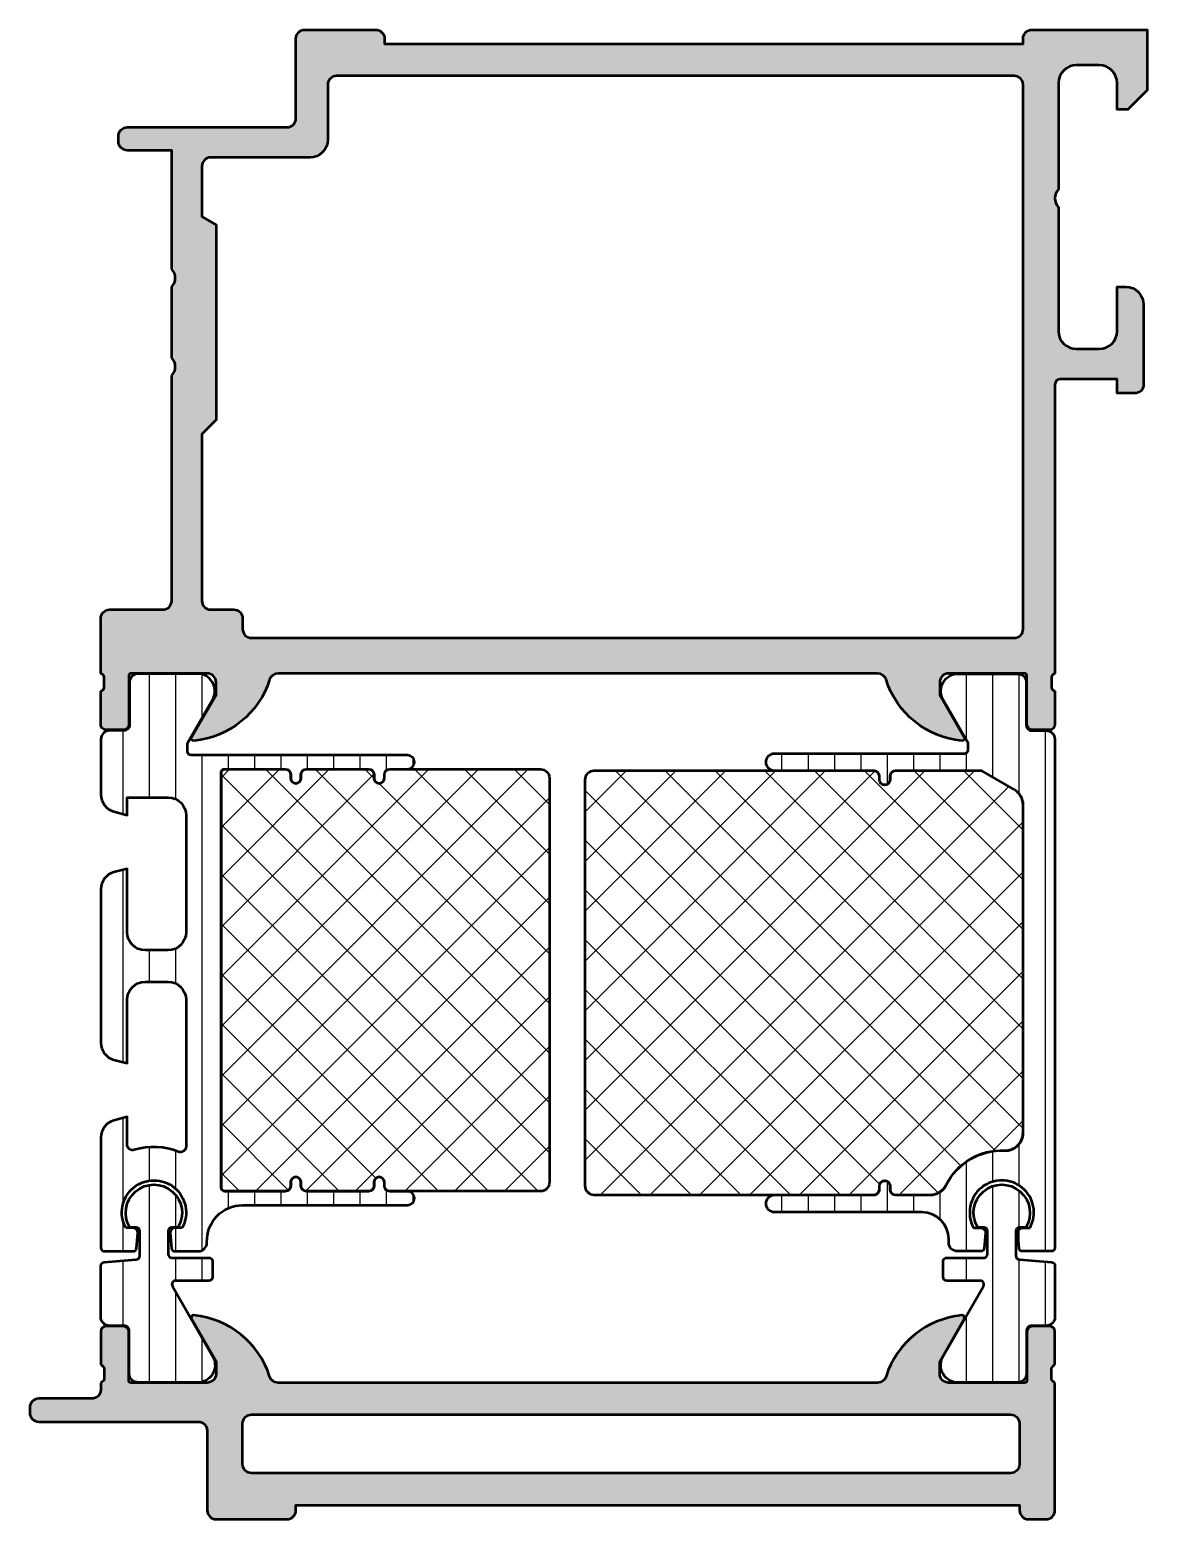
# Model space of a CAD drawing. Extents: x 20 to 83, y 3 to 87.
import ezdxf

# ---------------------------------------------------------------- set-up
doc = ezdxf.new("R2010")
doc.units = 0
for name, color, linetype, lineweight in [('0S-Alu contour', 7, 'Continuous', 50), ('0S-Alu hatch', 252, 'Continuous', 25), ('0S-Plastic contour', 254, 'Continuous', 50), ('0S-Plastic hatch', 253, 'Continuous', 25), ('0S-PT contour', 91, 'Continuous', 50), ('0S-PT hatch', 103, 'Continuous', 25)]:
    doc.layers.add(name, color=color, linetype=linetype, lineweight=lineweight)
pattern_1 = [(135, (0, 0), (-1.403165018917055, -1.403165018917055), []), (225, (0, 0), (1.403165018917055, -1.403165018917055), [])]
pattern_2 = [(90, (0, 0), (-1.4859, 0), [])]

# ---------------------------------------------------------------- blocks, each defined once
blk = doc.blocks.new('438580__38215C06_87C1_4B85_B714_6F8C5FB04F45_')
at = {"layer": '0S-Alu hatch'}
h = blk.add_hatch(color=256, dxfattribs=at)
edge = h.paths.add_edge_path()
edge.add_line((39.99999999999999, 86.50000000000001), (39.99999999999998, 86.2))
edge.add_line((39.99999999999998, 86.2), (76.00000000000001, 86.2))
edge.add_line((76.00000000000001, 86.2), (76.00000000000001, 86.5))
edge.add_ellipse((76.50000000000001, 86.5), major_axis=(-0.5, 0), ratio=1, start_angle=270, end_angle=360, ccw=False)
edge.add_line((76.50000000000001, 87), (83.00000000000001, 87))
edge.add_line((83.00000000000001, 87), (83.00000000000001, 83.59999999999951))
edge.add_line((83.00000000000001, 83.59999999999951), (81.9000000000001, 82.4999999999996))
edge.add_line((81.9000000000001, 82.4999999999996), (81.29999999999997, 82.4999999999996))
edge.add_line((81.29999999999997, 82.4999999999996), (81.29999999999997, 83.99999999999943))
edge.add_arc((80.29999999999968, 83.99999999999943), 1.000000000000284, 0, 90)
edge.add_line((80.29999999999968, 84.99999999999972), (78.99999999999994, 84.99999999999972))
edge.add_arc((78.99999999999994, 83.99999999999974), 0.9999999999999573, 90, 180)
edge.add_line((78, 83.99999999999974), (78.00000000000024, 77.99999999999973))
edge.add_arc((78.52499999999986, 77.49999999999959), 0.7249999999998243, 136.3971810272676, 223.6028189727045)
edge.add_line((78, 76.9999999999997), (78.00000000000024, 69.99999999999952))
edge.add_arc((79.00000000000007, 69.99999999999955), 0.9999999999998294, 180, 270)
edge.add_line((79.00000000000007, 68.99999999999972), (80.30000000000008, 68.99999999999972))
edge.add_arc((80.30000000000008, 69.9999999999996), 0.9999999999998863, 270, 360)
edge.add_line((81.29999999999997, 69.9999999999996), (81.29999999999997, 72.49999999999972))
edge.add_line((81.29999999999997, 72.49999999999972), (81.79999999999997, 72.49999999999972))
edge.add_ellipse((81.79999999999997, 71.49999999999972), major_axis=(-1, 0), ratio=1, start_angle=180, end_angle=270, ccw=False)
edge.add_line((82.79999999999997, 71.49999999999972), (82.79999999999997, 66.99999999999955))
edge.add_ellipse((82.30000000000014, 66.99999999999955), major_axis=(-0.4999999999998295, 0), ratio=1, start_angle=90.00000000000159, end_angle=180, ccw=False)
edge.add_line((82.30000000000015, 66.49999999999972), (81.29999999999997, 66.4999999999997))
edge.add_line((81.29999999999997, 66.4999999999997), (81.29999999999997, 67.29999999999967))
edge.add_line((81.29999999999997, 67.29999999999967), (78.09999999999988, 67.29999999999967))
edge.add_arc((78.09999999999988, 66.99999999999977), 0.2999999999998977, 90, 180)
edge.add_line((77.79999999999998, 66.99999999999977), (77.79999999999998, 50.70000000000018))
edge.add_arc((77.87883644654306, 50.43247940800698), 0.2788950563275127, 106.419876419495, 181.1645893740978)
edge.add_line((77.59999899999994, 50.4268110000086), (77.59999899999994, 49.97321700000846))
edge.add_arc((77.8788670956431, 49.96755634053155), 0.2789255417371407, 178.8371299271414, 253.5754054446493)
edge.add_line((77.79999999999995, 49.7000130000086), (77.79999999999995, 47.82000200000011))
edge.add_ellipse((77.49999999999994, 47.82000200000011), major_axis=(-0.3000000000000114, 0), ratio=1, start_angle=90, end_angle=180, ccw=False)
edge.add_line((77.49999999999994, 47.5200020000001), (76.52002568095716, 47.52000200000009))
edge.add_ellipse((76.52002568095716, 47.82000200000009), major_axis=(-0.3000000000000043, 0), ratio=1, start_angle=0, end_angle=90, ccw=False)
edge.add_line((76.22002568095715, 47.82000200000009), (76.22002568095715, 50.58000000000009))
edge.add_arc((76.10002568095723, 50.58000000000009), 0.1199999999999193, 0, 90)
edge.add_line((76.10002568095723, 50.70000000000001), (71.79999999999998, 50.70000000000001))
edge.add_arc((71.79999999999998, 50.2), 0.5000000000000071, 90, 180)
edge.add_line((71.29999999999998, 50.2), (71.29999999999998, 49.49999999999999))
edge.add_line((71.29999999999998, 49.49999999999999), (72.68149545762235, 47.10717967697246))
edge.add_ellipse((72.56188021535169, 47.03811978464832), major_axis=(-0.1381197846482877, 0), ratio=1, start_angle=84.3774224492102, end_angle=209.9999999999986, ccw=False)
edge.add_ellipse((73.03822324117371, 51.87660886184755), major_axis=(-4.999999999999707, 0), ratio=1, start_angle=17.74841635607021, end_angle=84.37742244920719, ccw=False)
edge.add_arc((67.79999999999993, 50.19999999999975), 0.5000000000002601, 17.74841635607043, 90)
edge.add_line((67.79999999999993, 50.70000000000002), (33.99999999999998, 50.69999999999996))
edge.add_arc((33.99999999999999, 50.19999999999974), 0.5000000000002274, 90.00000000000081, 162.2515836439293)
edge.add_ellipse((28.76177675882625, 51.87660886184751), major_axis=(-4.999999999999699, 0), ratio=1, start_angle=95.6225775507931, end_angle=162.2515836439301, ccw=False)
edge.add_ellipse((29.2381197846483, 47.03811978464831), major_axis=(-0.1381197846483011, 0), ratio=1, start_angle=-29.999999999994998, end_angle=95.62257755078872, ccw=False)
edge.add_line((29.11850454237763, 47.10717967697245), (30.49999999999998, 49.49999999999997))
edge.add_line((30.49999999999998, 49.49999999999997), (30.49999999999999, 50.19999999999996))
edge.add_arc((29.99999999999998, 50.19999999999997), 0.5000000000000071, 0, 89.9999999999992)
edge.add_line((29.99999999999999, 50.69999999999998), (25.6999743190428, 50.70000000000002))
edge.add_arc((25.6999743190428, 50.58000000000003), 0.1199999999999974, 90.0000000000034, 180)
edge.add_line((25.57997431904281, 50.58000000000003), (25.5799743190428, 47.82000200000003))
edge.add_ellipse((25.2799743190428, 47.82000200000003), major_axis=(-0.2999999999999971, 0), ratio=1, start_angle=90.00000000000267, end_angle=180, ccw=False)
edge.add_line((25.27997431904282, 47.52000200000003), (24.30000000000004, 47.52000200000002))
edge.add_ellipse((24.30000000000003, 47.82000200000004), major_axis=(-0.3000000000000184, 0), ratio=1, start_angle=0, end_angle=90.00000000000142, ccw=False)
edge.add_line((24.00000000000002, 47.82000200000004), (24.00000000000002, 49.70001300000853))
edge.add_arc((23.92113290435684, 49.96755634053148), 0.2789255417371579, 286.4245945553545, 361.1628700729025)
edge.add_line((24.20000100000002, 49.97321700000862), (24.20000100000001, 50.42681100000857))
edge.add_arc((23.92116355345696, 50.43247940800692), 0.2788950563274373, 358.8354106259075, 433.5801235805064)
edge.add_line((24.00000000000002, 50.70000000000003), (23.99999999999999, 53.80000000000001))
edge.add_ellipse((24.49999999999997, 53.80000000000002), major_axis=(-0.4999999999999858, 0), ratio=1, start_angle=269.9999999999992, end_angle=360, ccw=False)
edge.add_line((24.49999999999998, 54.3), (27.5, 54.3))
edge.add_arc((27.49999999999999, 54.80000000000002), 0.5000000000000142, 270.0000000000008, 360)
edge.add_line((28, 54.80000000000002), (28, 67.50000000000001))
edge.add_arc((27.47497304600732, 68), 0.7250195186467855, 316.3986500484106, 403.601349951591)
edge.add_line((27.99999999999999, 68.5), (28, 72.50000000000001))
edge.add_arc((27.47497304600734, 72.99999999999999), 0.7250195186467603, 316.3986500484102, 403.601349951593)
edge.add_line((27.99999999999997, 73.49999999999999), (28.00000000000002, 80.20000000000002))
edge.add_line((28.00000000000002, 80.20000000000002), (25.49999999999999, 80.20000000000002))
edge.add_ellipse((25.49999999999999, 80.70000000000002), major_axis=(-0.5, 0), ratio=1, start_angle=0, end_angle=90, ccw=False)
edge.add_line((25, 80.70000000000002), (25.00000000000006, 81.00000000000013))
edge.add_ellipse((25.50000000000002, 81.00000000000004), major_axis=(-0.4999999999999574, 0), ratio=1, start_angle=269.9999999999992, end_angle=360, ccw=False)
edge.add_line((25.50000000000002, 81.5), (34.49999999999998, 81.5))
edge.add_arc((34.49999999999998, 82), 0.5, 270, 360)
edge.add_line((34.99999999999998, 82), (34.99999999999999, 86.49999999999996))
edge.add_ellipse((35.49999999999999, 86.49999999999996), major_axis=(-0.5000000000000071, 0), ratio=1, start_angle=269.9999999999984, end_angle=360, ccw=False)
edge.add_line((35.50000000000001, 86.99999999999997), (39.5, 87))
edge.add_ellipse((39.5, 86.50000000000001), major_axis=(-0.4999999999999858, 0), ratio=1, start_angle=180, end_angle=270, ccw=False)
edge = h.paths.add_edge_path()
edge.add_line((36.80000000000001, 83.9), (36.80000000000001, 80.80000000000001))
edge.add_ellipse((35.8, 80.80000000000001), major_axis=(-1, 0), ratio=1, start_angle=90, end_angle=180, ccw=False)
edge.add_line((35.8, 79.80000000000001), (30.20000000000001, 79.80000000000001))
edge.add_arc((30.20000000000001, 79.30000000000001), 0.5, 90, 180)
edge.add_line((29.70000000000001, 79.30000000000001), (29.7, 76.4618802153517))
edge.add_line((29.7, 76.4618802153517), (30.5, 76))
edge.add_line((30.5, 76), (30.49999999999999, 65))
edge.add_line((30.49999999999999, 65), (29.7, 64.20000000000002))
edge.add_line((29.7, 64.20000000000002), (29.7, 54.80000000000001))
edge.add_arc((30.20000000000002, 54.80000000000002), 0.5000000000000142, 180, 269.9999999999992)
edge.add_line((30.20000000000001, 54.3), (31.5, 54.30000000000001))
edge.add_ellipse((31.5, 53.80000000000002), major_axis=(-0.4999999999999858, 0), ratio=1, start_angle=180, end_angle=270, ccw=False)
edge.add_line((31.99999999999999, 53.80000000000002), (31.99999999999998, 53.19999999999999))
edge.add_arc((32.5, 53.19999999999999), 0.5000000000000214, 180, 270)
edge.add_line((32.5, 52.69999999999996), (75.5, 52.70000000000001))
edge.add_arc((75.5, 53.20000000000001), 0.5, 270, 360)
edge.add_line((76, 53.20000000000001), (76, 83.9))
edge.add_arc((75.5, 83.9), 0.5, 0, 90)
edge.add_line((75.5, 84.4), (37.3, 84.4))
edge.add_arc((37.3, 83.9), 0.5, 90, 180)
at = {"layer": '0S-Alu contour', "color": 7}
for points in [[(35.50000000000001, 86.99999999999997), (39.5, 87)], [(76.50000000000001, 87), (83.00000000000001, 87), (83.00000000000001, 83.59999999999951), (81.9000000000001, 82.4999999999996), (81.29999999999997, 82.4999999999996), (81.29999999999997, 83.99999999999943)], [(34.99999999999998, 82), (34.99999999999999, 86.49999999999996)], [(39.99999999999999, 86.50000000000001), (39.99999999999998, 86.2), (76.00000000000001, 86.2), (76.00000000000001, 86.5)], [(80.29999999999968, 84.99999999999972), (78.99999999999994, 84.99999999999972)], [(75.5, 84.4), (37.3, 84.4)], [(36.80000000000001, 83.9), (36.80000000000001, 80.80000000000001)], [(76, 53.20000000000001), (76, 83.9)], [(78, 83.99999999999974), (78.00000000000024, 77.99999999999973)], [(25.50000000000002, 81.5), (34.49999999999998, 81.5)], [(25, 80.70000000000002), (25.00000000000006, 81.00000000000013)], [(27.99999999999997, 73.49999999999999), (28.00000000000002, 80.20000000000002), (25.49999999999999, 80.20000000000002)], [(29.70000000000001, 79.30000000000001), (29.7, 76.4618802153517), (30.5, 76), (30.49999999999999, 65), (29.7, 64.20000000000002), (29.7, 54.80000000000001)], [(35.8, 79.80000000000001), (30.20000000000001, 79.80000000000001)], [(78, 76.9999999999997), (78.00000000000024, 69.99999999999952)], [(27.99999999999999, 68.5), (28, 72.50000000000001)], [(81.29999999999997, 69.9999999999996), (81.29999999999997, 72.49999999999972), (81.79999999999997, 72.49999999999972)], [(82.79999999999997, 71.49999999999972), (82.79999999999997, 66.99999999999955)], [(79.00000000000007, 68.99999999999972), (80.30000000000008, 68.99999999999972)], [(28, 54.80000000000002), (28, 67.50000000000001)], [(82.30000000000015, 66.49999999999972), (81.29999999999997, 66.4999999999997), (81.29999999999997, 67.29999999999967), (78.09999999999988, 67.29999999999967)], [(77.79999999999998, 66.99999999999977), (77.79999999999998, 50.70000000000018)], [(24.00000000000002, 50.70000000000003), (23.99999999999999, 53.80000000000001)], [(24.49999999999998, 54.3), (27.5, 54.3)], [(30.20000000000001, 54.3), (31.5, 54.30000000000001)], [(31.99999999999999, 53.80000000000002), (31.99999999999998, 53.19999999999999)], [(32.5, 52.69999999999996), (75.5, 52.70000000000001)], [(24.20000100000002, 49.97321700000862), (24.20000100000001, 50.42681100000857)], [(25.57997431904281, 50.58000000000003), (25.5799743190428, 47.82000200000003)], [(29.99999999999999, 50.69999999999998), (25.6999743190428, 50.70000000000002)], [(67.79999999999993, 50.70000000000002), (33.99999999999998, 50.69999999999996)], [(76.10002568095723, 50.70000000000001), (71.79999999999998, 50.70000000000001)], [(76.22002568095715, 47.82000200000009), (76.22002568095715, 50.58000000000009)], [(77.59999899999994, 50.4268110000086), (77.59999899999994, 49.97321700000846)], [(24.00000000000002, 47.82000200000004), (24.00000000000002, 49.70001300000853)], [(29.11850454237763, 47.10717967697245), (30.49999999999998, 49.49999999999997), (30.49999999999999, 50.19999999999996)], [(71.29999999999998, 50.2), (71.29999999999998, 49.49999999999999), (72.68149545762235, 47.10717967697246)], [(77.79999999999995, 49.7000130000086), (77.79999999999995, 47.82000200000011)], [(25.27997431904282, 47.52000200000003), (24.30000000000004, 47.52000200000002)], [(77.49999999999994, 47.5200020000001), (76.52002568095716, 47.52000200000009)]]:
    blk.add_lwpolyline(points, dxfattribs=at)
at = {"layer": '0S-Alu contour', "color": 7, "extrusion": (0, 0, -1)}
for centre, radius, start, end in [((-35.49999999999999, 86.49999999999996), 0.5000000000000071, 0, 90.0000000000016), ((-39.5, 86.50000000000001), 0.4999999999999858, 90, 180), ((-76.50000000000001, 86.5), 0.5, 0, 90), ((-25.50000000000002, 81.00000000000004), 0.4999999999999574, 0, 90.00000000000081), ((-25.49999999999999, 80.70000000000002), 0.5, 270, 0), ((-35.8, 80.80000000000001), 1, 180, 270), ((-81.79999999999997, 71.49999999999972), 1, 90, 180), ((-82.30000000000014, 66.99999999999955), 0.4999999999998295, 180, 269.9999999999984), ((-24.49999999999997, 53.80000000000002), 0.4999999999999858, 0, 90.00000000000081), ((-31.5, 53.80000000000002), 0.4999999999999858, 90, 180), ((-28.76177675882625, 51.87660886184751), 4.999999999999699, 197.7484163560699, 264.3774224492069), ((-73.03822324117371, 51.87660886184755), 4.999999999999707, 275.6225775507928, 342.2515836439298), ((-24.30000000000003, 47.82000200000004), 0.3000000000000185, 269.9999999999986, 0), ((-25.2799743190428, 47.82000200000003), 0.2999999999999971, 180, 269.9999999999973), ((-29.2381197846483, 47.03811978464831), 0.1381197846483011, 264.3774224492113, 29.99999999999495), ((-72.56188021535169, 47.03811978464832), 0.1381197846482877, 150.0000000000014, 275.6225775507898), ((-76.52002568095716, 47.82000200000009), 0.3000000000000043, 270, 0), ((-77.49999999999994, 47.82000200000011), 0.3000000000000114, 180, 270)]:
    blk.add_arc(centre, radius, start, end, dxfattribs=at)
at = {"layer": '0S-Alu contour', "color": 7}
for centre, radius, start, end in [((78.99999999999994, 83.99999999999974), 0.9999999999999573, 90, 180), ((80.29999999999968, 83.99999999999943), 1.000000000000284, 0, 90), ((37.3, 83.9), 0.5, 90, 180), ((75.5, 83.9), 0.5, 0, 90), ((34.49999999999998, 82), 0.5, 270, 0), ((30.20000000000001, 79.30000000000001), 0.5, 90, 180), ((78.52499999999986, 77.49999999999959), 0.7249999999998243, 136.3971810272676, 223.6028189727045), ((27.47497304600734, 72.99999999999999), 0.7250195186467603, 316.3986500484102, 43.60134995159298), ((79.00000000000007, 69.99999999999955), 0.9999999999998294, 180, 270), ((80.30000000000008, 69.9999999999996), 0.9999999999998863, 270, 0), ((27.47497304600732, 68), 0.7250195186467855, 316.3986500484106, 43.60134995159103), ((78.09999999999988, 66.99999999999977), 0.2999999999998977, 90, 180), ((27.49999999999999, 54.80000000000002), 0.5000000000000142, 270.0000000000008, 0), ((30.20000000000002, 54.80000000000002), 0.5000000000000142, 180, 269.9999999999992), ((32.5, 53.19999999999999), 0.5000000000000214, 180, 270), ((75.5, 53.20000000000001), 0.5, 270, 0), ((23.92116355345696, 50.43247940800692), 0.2788950563274373, 358.8354106259075, 73.58012358050647), ((25.6999743190428, 50.58000000000003), 0.1199999999999974, 90.0000000000034, 180), ((29.99999999999998, 50.19999999999997), 0.5000000000000071, 0, 89.9999999999992), ((33.99999999999999, 50.19999999999974), 0.5000000000002274, 90.00000000000081, 162.2515836439293), ((67.79999999999993, 50.19999999999975), 0.5000000000002601, 17.74841635607043, 90), ((71.79999999999998, 50.2), 0.5000000000000071, 90, 180), ((76.10002568095723, 50.58000000000009), 0.1199999999999193, 0, 90), ((77.87883644654306, 50.43247940800698), 0.2788950563275127, 106.419876419495, 181.1645893740978), ((23.92113290435684, 49.96755634053148), 0.2789255417371579, 286.4245945553545, 1.162870072902523), ((77.8788670956431, 49.96755634053155), 0.2789255417371407, 178.8371299271414, 253.5754054446493)]:
    blk.add_arc(centre, radius, start, end, dxfattribs=at)
blk = doc.blocks.new('438560__E4F9E8A9_D612_4EE8_B889_56BE6309BA81_')
at = {"layer": '0S-Alu hatch'}
h = blk.add_hatch(color=256, dxfattribs=at)
edge = h.paths.add_edge_path()
edge.add_line((24.20000100000013, 11.42678299999149), (24.20000100000012, 10.97318899999142))
edge.add_ellipse((23.92116355345692, 10.96752059199309), major_axis=(-0.2788950563275932, 0), ratio=1, start_angle=106.41987641949399, end_angle=181.1645893740876, ccw=False)
edge.add_line((24.00000000000001, 10.69999999999982), (24.00000000000001, 10.3))
edge.add_ellipse((23.50000000000001, 10.3), major_axis=(-0.5, 0), ratio=1, start_angle=90, end_angle=180, ccw=False)
edge.add_line((23.50000000000001, 9.799999999999997), (20.50000000000002, 9.799999999999997))
edge.add_arc((20.50000000000002, 9.299999999999997), 0.5, 90, 180)
edge.add_line((20.00000000000002, 9.299999999999997), (20.00000000000001, 9.000000000000014))
edge.add_arc((20.50000000000002, 9), 0.5, 180, 270)
edge.add_line((20.50000000000002, 8.5), (29.50000000000001, 8.5))
edge.add_ellipse((29.50000000000001, 8), major_axis=(-0.5, 0), ratio=1, start_angle=180, end_angle=270, ccw=False)
edge.add_line((30.00000000000002, 8), (30, 3.500000000000014))
edge.add_arc((30.50000000000002, 3.500000000000014), 0.5000000000000142, 180, 270)
edge.add_line((30.50000000000002, 3), (34.50000000000001, 3))
edge.add_arc((34.50000000000001, 3.5), 0.5, 270, 360)
edge.add_line((35.00000000000001, 3.5), (35, 3.799999999999997))
edge.add_line((35, 3.799999999999997), (75.80000000000001, 3.799999999999997))
edge.add_line((75.80000000000001, 3.799999999999997), (75.80000000000001, 3.5))
edge.add_arc((76.30000000000001, 3.5), 0.5, 180, 270)
edge.add_line((76.30000000000001, 3), (77.30000000000001, 3))
edge.add_arc((77.30000000000001, 3.5), 0.5, 270, 360)
edge.add_line((77.80000000000001, 3.5), (77.80000000000001, 10.7))
edge.add_ellipse((77.87883644654303, 10.96752059199312), major_axis=(-0.2788950563274324, 0), ratio=1, start_angle=-1.16458937409692, end_angle=73.58012358050922, ccw=False)
edge.add_line((77.59999900000001, 10.97318899999149), (77.599999, 11.42678299999146))
edge.add_ellipse((77.87886709564316, 11.43244365946854), major_axis=(-0.278925541737144, 0), ratio=1, start_angle=-73.57540544464632, end_angle=1.1628700728924741, ccw=False)
edge.add_line((77.8, 11.69998699999148), (77.8, 13.579998))
edge.add_arc((77.5, 13.579998), 0.2999999999999971, 0, 90)
edge.add_line((77.5, 13.879998), (76.5200256809572, 13.879998))
edge.add_arc((76.5200256809572, 13.579998), 0.2999999999999971, 90, 180)
edge.add_line((76.22002568095722, 13.579998), (76.2200256809572, 10.82))
edge.add_ellipse((76.10002568095722, 10.82), major_axis=(-0.1199999999999903, 0), ratio=1, start_angle=90, end_angle=180, ccw=False)
edge.add_line((76.10002568095722, 10.70000000000002), (71.80000000000001, 10.7))
edge.add_ellipse((71.80000000000001, 11.2), major_axis=(-0.5, 0), ratio=1, start_angle=0, end_angle=90, ccw=False)
edge.add_line((71.30000000000001, 11.2), (71.30000000000001, 11.9))
edge.add_line((71.30000000000001, 11.9), (72.68149545762236, 14.29282032302755))
edge.add_arc((72.5618802153517, 14.3618802153517), 0.1381197846482912, 329.9999999999988, 455.6225775507896)
edge.add_arc((73.03822324117382, 9.523391138152235), 4.999999999999957, 95.6225775507937, 162.2515836439301)
edge.add_ellipse((67.80000000000007, 11.2), major_axis=(-0.4999999999999775, 0), ratio=1, start_angle=90, end_angle=162.2515836439295, ccw=False)
edge.add_line((67.80000000000007, 10.70000000000002), (34.00000000000001, 10.7))
edge.add_ellipse((34.00000000000002, 11.19999999999982), major_axis=(-0.4999999999998153, 0), ratio=1, start_angle=17.748416356070607, end_angle=89.9999999999992, ccw=False)
edge.add_arc((28.76177675882612, 9.523391138151922), 5.000000000000295, 17.74841635607073, 84.37742244920562)
edge.add_arc((29.23811978464832, 14.36188021535172), 0.138119784648306, 84.37742244920473, 209.9999999999995)
edge.add_line((29.11850454237765, 14.29282032302756), (30.50000000000003, 11.89999999999999))
edge.add_line((30.50000000000003, 11.89999999999999), (30.50000000000002, 11.20000000000003))
edge.add_ellipse((30, 11.20000000000003), major_axis=(-0.5000000000000214, 0), ratio=1, start_angle=90, end_angle=180, ccw=False)
edge.add_line((30, 10.70000000000001), (25.69997431904292, 10.7))
edge.add_ellipse((25.69997431904293, 10.82000000000002), major_axis=(-0.1200000000000187, 0), ratio=1, start_angle=0, end_angle=89.9999999999967, ccw=False)
edge.add_line((25.5799743190429, 10.82000000000002), (25.57997431904291, 13.57999800000001))
edge.add_arc((25.27997431904292, 13.57999800000001), 0.29999999999999, 0, 90)
edge.add_line((25.27997431904292, 13.87999800000001), (24.30000000000012, 13.879998))
edge.add_arc((24.30000000000012, 13.57999799999999), 0.3000000000000114, 90, 180)
edge.add_line((24.00000000000011, 13.57999799999999), (24.00000000000013, 11.69998699999151))
edge.add_ellipse((23.92113290435696, 11.43244365946856), major_axis=(-0.2789255417371579, 0), ratio=1, start_angle=178.8371299271111, end_angle=253.57540544464558, ccw=False)
edge = h.paths.add_edge_path()
edge.add_ellipse((75.30000000000001, 6.099999999999994), major_axis=(-0.5, 0), ratio=1, start_angle=90, end_angle=180, ccw=False)
edge.add_line((75.30000000000001, 5.599999999999994), (32.5, 5.600000000000008))
edge.add_ellipse((32.5, 6.099999999999994), major_axis=(-0.4999999999999858, 0), ratio=1, start_angle=0, end_angle=90, ccw=False)
edge.add_line((32.00000000000001, 6.099999999999994), (32, 8.399999999999991))
edge.add_ellipse((32.50000000000001, 8.399999999999991), major_axis=(-0.5000000000000071, 0), ratio=1, start_angle=270, end_angle=360, ccw=False)
edge.add_line((32.50000000000001, 8.899999999999999), (75.30000000000001, 8.900000000000006))
edge.add_ellipse((75.30000000000001, 8.400000000000006), major_axis=(-0.5, 0), ratio=1, start_angle=180, end_angle=270, ccw=False)
edge.add_line((75.80000000000001, 8.400000000000006), (75.80000000000001, 6.099999999999994))
at = {"layer": '0S-Alu contour', "color": 7}
for points in [[(29.11850454237765, 14.29282032302756), (30.50000000000003, 11.89999999999999), (30.50000000000002, 11.20000000000003)], [(71.30000000000001, 11.2), (71.30000000000001, 11.9), (72.68149545762236, 14.29282032302755)], [(24.00000000000011, 13.57999799999999), (24.00000000000013, 11.69998699999151)], [(25.27997431904292, 13.87999800000001), (24.30000000000012, 13.879998)], [(25.5799743190429, 10.82000000000002), (25.57997431904291, 13.57999800000001)], [(76.22002568095722, 13.579998), (76.2200256809572, 10.82)], [(77.5, 13.879998), (76.5200256809572, 13.879998)], [(77.8, 11.69998699999148), (77.8, 13.579998)], [(24.20000100000013, 11.42678299999149), (24.20000100000012, 10.97318899999142)], [(77.59999900000001, 10.97318899999149), (77.599999, 11.42678299999146)], [(24.00000000000001, 10.69999999999982), (24.00000000000001, 10.3)], [(30, 10.70000000000001), (25.69997431904292, 10.7)], [(67.80000000000007, 10.70000000000002), (34.00000000000001, 10.7)], [(76.10002568095722, 10.70000000000002), (71.80000000000001, 10.7)], [(77.80000000000001, 3.5), (77.80000000000001, 10.7)], [(20.00000000000002, 9.299999999999997), (20.00000000000001, 9.000000000000014)], [(23.50000000000001, 9.799999999999997), (20.50000000000002, 9.799999999999997)], [(20.50000000000002, 8.5), (29.50000000000001, 8.5)], [(32.50000000000001, 8.899999999999999), (75.30000000000001, 8.900000000000006)], [(30.00000000000002, 8), (30, 3.500000000000014)], [(32.00000000000001, 6.099999999999994), (32, 8.399999999999991)], [(75.80000000000001, 8.400000000000006), (75.80000000000001, 6.099999999999994)], [(75.30000000000001, 5.599999999999994), (32.5, 5.600000000000008)], [(35.00000000000001, 3.5), (35, 3.799999999999997), (75.80000000000001, 3.799999999999997), (75.80000000000001, 3.5)], [(30.50000000000002, 3), (34.50000000000001, 3)], [(76.30000000000001, 3), (77.30000000000001, 3)]]:
    blk.add_lwpolyline(points, dxfattribs=at)
for centre, radius, start, end in [((29.23811978464832, 14.36188021535172), 0.138119784648306, 84.37742244920473, 209.9999999999995), ((28.76177675882612, 9.523391138151922), 5.000000000000295, 17.74841635607073, 84.37742244920562), ((73.03822324117382, 9.523391138152235), 4.999999999999957, 95.6225775507937, 162.2515836439301), ((72.5618802153517, 14.3618802153517), 0.1381197846482912, 329.9999999999988, 95.62257755078969), ((24.30000000000012, 13.57999799999999), 0.3000000000000114, 90, 180), ((25.27997431904292, 13.57999800000001), 0.29999999999999, 0, 90), ((76.5200256809572, 13.579998), 0.2999999999999971, 90, 180), ((77.5, 13.579998), 0.2999999999999971, 0, 90), ((20.50000000000002, 9.299999999999997), 0.5, 90, 180), ((20.50000000000002, 9), 0.5, 180, 270), ((30.50000000000002, 3.500000000000014), 0.5000000000000142, 180, 270), ((34.50000000000001, 3.5), 0.5, 270, 0), ((76.30000000000001, 3.5), 0.5, 180, 270), ((77.30000000000001, 3.5), 0.5, 270, 0)]:
    blk.add_arc(centre, radius, start, end, dxfattribs=at)
at = {"layer": '0S-Alu contour', "color": 7, "extrusion": (0, 0, -1)}
for centre, radius, start, end in [((-23.92113290435696, 11.43244365946856), 0.2789255417371579, 106.4245945553544, 181.162870072889), ((-23.92116355345692, 10.96752059199309), 0.2788950563275932, 178.8354106259124, 253.580123580506), ((-30, 11.20000000000003), 0.5000000000000214, 180, 270), ((-34.00000000000002, 11.19999999999982), 0.4999999999998153, 270.0000000000008, 342.2515836439294), ((-67.80000000000007, 11.2), 0.4999999999999775, 197.7484163560706, 270), ((-71.80000000000001, 11.2), 0.5, 270, 0), ((-77.87883644654303, 10.96752059199312), 0.2788950563274324, 286.4198764194908, 1.164589374096924), ((-77.87886709564316, 11.43244365946854), 0.278925541737144, 358.8371299271075, 73.57540544464624), ((-23.50000000000001, 10.3), 0.5, 180, 270), ((-25.69997431904293, 10.82000000000002), 0.1200000000000188, 270.0000000000033, 0), ((-76.10002568095722, 10.82), 0.1199999999999903, 180, 270), ((-29.50000000000001, 8), 0.5, 90, 180), ((-32.50000000000001, 8.399999999999991), 0.5000000000000071, 0, 90), ((-75.30000000000001, 8.400000000000006), 0.5, 90, 180), ((-32.5, 6.099999999999994), 0.4999999999999858, 270, 0), ((-75.30000000000001, 6.099999999999994), 0.5, 180, 270)]:
    blk.add_arc(centre, radius, start, end, dxfattribs=at)
blk = doc.blocks.new('439450__C02BFA9C_94C0_4452_9728_70E3A7A249C4_')
at = {"layer": '0S-PT hatch'}
h = blk.add_hatch(dxfattribs=at)
h.set_pattern_fill('ANSI37', color=256, scale=0.625, angle=90, style=0)
h.set_pattern_definition(pattern_1)
edge = h.paths.add_edge_path()
edge.add_arc((51.79997799367889, 44.70001424780763), 0.5000233185012563, 89.9999999999992, 180)
edge.add_line((51.29995467517763, 44.7000142478195), (51.29995467517758, 21.8000364696603))
edge.add_arc((51.79997799367889, 21.8000364696603), 0.5000233185013059, 180, 269.9999999999984)
edge.add_line((51.79997799367888, 21.30001315115899), (67.5999531498424, 21.30001315170249))
edge.add_arc((67.5999531498424, 21.60001315170251), 0.3000000000000256, 270, 360)
edge.add_line((67.89995314984243, 21.60001315170251), (67.89995314984246, 21.80001315170264))
edge.add_ellipse((68.19994857220573, 21.80001315170262), major_axis=(-0.299995422363267, 0), ratio=1, start_angle=180, end_angle=360, ccw=False)
edge.add_line((68.499943994569, 21.80001315170259), (68.49994399456902, 21.60001315170254))
edge.add_arc((68.79994399456896, 21.60001315170257), 0.2999999999999545, 180, 269.9999999999945)
edge.add_line((68.79994399456895, 21.30001315170261), (70.76880704448138, 21.30001315170246))
edge.add_arc((70.76880704448146, 22.30001315170429), 1.000000000001833, 269.9999999999951, 333.6125119396825)
edge.add_ellipse((74.79994680596812, 20.30003509598201), major_axis=(-3.499999999999217, 0), ratio=1, start_angle=267.4526805295152, end_angle=333.61251193968246, ccw=False)
edge.add_arc((74.9999469070207, 24.79558845008325), 0.9999999999998807, 267.4526805295145, 360.000031508759)
edge.add_line((75.99994690702043, 24.79558900001484), (75.99993674283994, 43.27807953411621))
edge.add_arc((74.99614726143201, 43.27706479619027), 1.003789994310683, 0.0579206912852282, 59.94525074198197)
edge.add_line((75.49887270042142, 44.14589244634371), (73.67264643798121, 45.20003756576507))
edge.add_line((73.67264643798121, 45.20003756576507), (68.799943994569, 45.20003756576513))
edge.add_arc((68.79994399456899, 44.90003756576514), 0.2999999999999971, 89.99999999999729, 180)
edge.add_line((68.499943994569, 44.90003756576514), (68.49994399456901, 44.70003756576505))
edge.add_ellipse((68.19994857220573, 44.70003756576503), major_axis=(-0.2999954223632812, 0), ratio=1, start_angle=0, end_angle=180, ccw=False)
edge.add_line((67.89995314984245, 44.70003756576502), (67.89995314984242, 44.90003756576501))
edge.add_arc((67.59995314984236, 44.90003756576494), 0.3000000000000398, 0, 89.99999999802957)
edge.add_line((67.5999531498527, 45.20003756576499), (51.79997799367889, 45.20003756630888))
at = {"layer": '0S-PT contour', "color": 7}
for points in [[(51.29995467517763, 44.7000142478195), (51.29995467517758, 21.8000364696603)], [(67.5999531498527, 45.20003756576499), (51.79997799367889, 45.20003756630888)], [(67.89995314984245, 44.70003756576502), (67.89995314984242, 44.90003756576501)], [(68.499943994569, 44.90003756576514), (68.49994399456901, 44.70003756576505)], [(75.49887270042142, 44.14589244634371), (73.67264643798121, 45.20003756576507), (68.799943994569, 45.20003756576513)], [(75.99994690702043, 24.79558900001484), (75.99993674283994, 43.27807953411621)], [(51.79997799367888, 21.30001315115899), (67.5999531498424, 21.30001315170249)], [(67.89995314984243, 21.60001315170251), (67.89995314984246, 21.80001315170264)], [(68.499943994569, 21.80001315170259), (68.49994399456902, 21.60001315170254)], [(68.79994399456895, 21.30001315170261), (70.76880704448138, 21.30001315170246)]]:
    blk.add_lwpolyline(points, dxfattribs=at)
for centre, radius, start, end in [((51.79997799367889, 44.70001424780763), 0.5000233185012563, 89.9999999999992, 180), ((67.59995314984236, 44.90003756576494), 0.3000000000000398, 0, 89.99999999802957), ((68.79994399456899, 44.90003756576514), 0.2999999999999971, 89.99999999999729, 180), ((74.99614726143201, 43.27706479619027), 1.003789994310683, 0.0579206912852282, 59.94525074198197), ((74.9999469070207, 24.79558845008325), 0.9999999999998807, 267.4526805295145, 3.15087590356e-05), ((70.76880704448146, 22.30001315170429), 1.000000000001833, 269.9999999999951, 333.6125119396825), ((51.79997799367889, 21.8000364696603), 0.5000233185013059, 180, 269.9999999999984), ((67.5999531498424, 21.60001315170251), 0.3000000000000256, 270, 0), ((68.79994399456896, 21.60001315170257), 0.2999999999999545, 180, 269.9999999999945)]:
    blk.add_arc(centre, radius, start, end, dxfattribs=at)
at = {"layer": '0S-PT contour', "color": 7, "extrusion": (0, 0, -1)}
for centre, radius, start, end in [((-68.19994857220573, 44.70003756576503), 0.2999954223632812, 180, 0), ((-74.79994680596812, 20.30003509598201), 3.499999999999217, 26.38748806031755, 92.54731947048481), ((-68.19994857220573, 21.80001315170262), 0.299995422363267, 0, 180)]:
    blk.add_arc(centre, radius, start, end, dxfattribs=at)
blk = doc.blocks.new('284671__ED23C6A7_5BEA_4A4F_A520_7F9DB89B4B33___59FF5507_5DAE_4674_A096_DBCF99C0D774_')
at = {"layer": '0S-Plastic hatch'}
h = blk.add_hatch(dxfattribs=at)
h.set_pattern_fill('ANSI31', color=256, scale=0.4680000000000001, angle=45, style=0)
h.set_pattern_definition(pattern_2)
edge = h.paths.add_edge_path()
edge.add_line((24.01000001492845, 46.99000299999712), (24.00999999999854, 43.86896648197807))
edge.add_arc((25.00110701277208, 43.86966757274604), 0.9911072607428364, 180.0405299678468, 254.9400474003854)
edge.add_line((24.74358799054241, 42.91260040922666), (25.48999970187484, 42.71302508534101))
edge.add_line((25.48999970187484, 42.71302508534101), (25.4899768829322, 43.70999991957996))
edge.add_line((25.4899768829322, 43.70999991957996), (27.79999542230795, 43.70999991957989))
edge.add_ellipse((27.79988485113932, 42.6998817180284), major_axis=(-1.01011820760325, 0), ratio=1, start_angle=180.0067713370847, end_angle=269.99372819808264, ccw=False)
edge.add_line((28.8100030516884, 42.70000109594631), (28.81000305175771, 36.09999152085477))
edge.add_ellipse((27.79989321265175, 36.10010975949696), major_axis=(-1.010109846026176, 0), ratio=1, start_angle=90.00633636472531, end_angle=179.9932932292793, ccw=False)
edge.add_line((27.80000492113078, 35.08999991964773), (26.49999617882167, 35.08999991958722))
edge.add_ellipse((26.50011488129862, 36.10013769158402), major_axis=(-1.010137778971236, 0), ratio=1, start_angle=0.007892333835798127, end_angle=89.99326710563213, ccw=False)
edge.add_line((25.48997711191071, 36.09999854792258), (25.48997711181654, 39.68697372013976))
edge.add_line((25.48997711181654, 39.68697372013976), (24.74358865001173, 39.48733857180322))
edge.add_arc((25.00118491964703, 38.53020355047912), 0.9911928607365499, 105.0632453292086, 179.9547890311816)
edge.add_line((24.00999236749243, 38.53098568112208), (24.00999237060559, 29.86900626723518))
edge.add_arc((25.00114061365414, 29.86970738699603), 0.991148491028032, 180.0405299578652, 254.9400474092576)
edge.add_line((24.74361087872337, 28.91260040922728), (25.48997711181653, 28.71303724529858))
edge.add_line((25.48997711181653, 28.71303724529858), (25.48997711181665, 32.30000602632032))
edge.add_ellipse((26.50011497672568, 32.29986815911077), major_axis=(-1.010137874317337, 0), ratio=1, start_angle=270.0068052903709, end_angle=359.99218006825106, ccw=False)
edge.add_line((26.49999499787921, 33.31000602630287), (27.80000382115885, 33.31000602637266))
edge.add_ellipse((27.79989325086766, 32.29989622454942), major_axis=(-1.01010980787496, 0), ratio=1, start_angle=180.0067713381612, end_angle=269.9937281956991, ccw=False)
edge.add_line((28.81000305168851, 32.3000156014955), (28.81000305175736, 24.01576744381153))
edge.add_ellipse((28.50000305175742, 24.01576744381154), major_axis=(-0.3099999999999454, 0), ratio=1, start_angle=68.5397444279181, end_angle=180, ccw=False)
edge.add_arc((26.99999453908934, 20.20001398454274), 3.789999999999875, 68.5397444279181, 107.0188797955991)
edge.add_ellipse((25.79997863769212, 24.12046827408528), major_axis=(-0.3099999999999747, 0), ratio=1, start_angle=0, end_angle=107.0188797955991, ccw=False)
edge.add_line((25.48997863769215, 24.12046827408528), (25.48997863769205, 25.68697372013954))
edge.add_line((25.48997863769205, 25.68697372013954), (24.74359017589018, 25.48733857180398))
edge.add_arc((25.00118644552271, 24.53020355047896), 0.9911928607367149, 105.0632453290402, 179.954789031246)
edge.add_line((24.00999389336794, 24.5309856811208), (24.00999389648121, 18.30004730203269))
edge.add_arc((24.19999389648122, 18.30004730203269), 0.1900000000000048, 180, 270.0000000000021)
edge.add_line((24.19999389648122, 18.11004730203269), (25.8260092679625, 18.11004730203268))
edge.add_arc((25.8260092679625, 18.30004730203294), 0.1900000000002535, 270, 354.999843447339)
edge.add_line((26.01528621535272, 18.28348719373815), (26.08889028986606, 19.12475914023559))
edge.add_arc((25.79999389648134, 19.1500350950013), 0.290000000000034, 354.9998434473364, 449.9999999999747)
edge.add_line((25.79999389648147, 19.44003509500133), (25.40741387569283, 19.4400350950015))
edge.add_ellipse((27.00005319403204, 20.30003509597822), major_axis=(-1.809999999999979, 0), ratio=1, start_angle=151.6316564767591, end_angle=28.36834352324098, ccw=False)
edge.add_line((28.59269251237125, 19.4400350950015), (28.19999389648137, 19.44003509500149))
edge.add_arc((28.19999389648138, 19.15003509500136), 0.2900000000001341, 90.00000000000142, 185.0001565526674)
edge.add_line((27.91109750309656, 19.12475914023562), (27.98470157760997, 18.28348719373792))
edge.add_arc((28.17397852499989, 18.30004730203271), 0.189999999999952, 185.000156552669, 269.9999999999978)
edge.add_line((28.17397852499988, 18.11004730203276), (29.49999389648432, 18.11004730203268))
edge.add_arc((29.49999389648434, 18.60004730203285), 0.4900000000001655, 269.9999999999975, 362.292015221035)
edge.add_ellipse((31.99799384199831, 18.70002866135779), major_axis=(-2.009999999999886, 0), ratio=1, start_angle=-89.99999999999858, end_angle=2.2920152210356832, ccw=False)
edge.add_line((31.99799384199826, 20.71002866135768), (41.29999687759045, 20.71002866135785))
edge.add_arc((41.29999687759045, 21.10002255784222), 0.3899938964843699, 270.000000000001, 450.000000000001)
edge.add_line((41.29999687759045, 21.49001645432659), (40.29999382583264, 21.49001645432659))
edge.add_ellipse((40.29999382583265, 21.80001645432667), major_axis=(-0.3100000000000733, 0), ratio=1, start_angle=0, end_angle=89.99999999999869, ccw=False)
edge.add_line((39.98999382583258, 21.80001645432667), (39.98999382583259, 22.00001645432923))
edge.add_arc((39.69999840346924, 22.00001645432918), 0.2899954223633401, 0, 180)
edge.add_line((39.41000298110591, 22.00001645432914), (39.41000298110596, 21.8000164543268))
edge.add_ellipse((39.10000298110591, 21.80001645432671), major_axis=(-0.310000000000052, 0), ratio=1, start_angle=90.00000000000267, end_angle=180, ccw=False)
edge.add_line((39.10000298110592, 21.49001645432666), (35.59999382583262, 21.49001645432661))
edge.add_ellipse((35.59999382583261, 21.80001645432662), major_axis=(-0.3100000000000165, 0), ratio=1, start_angle=0, end_angle=90.00000000000131, ccw=False)
edge.add_line((35.2899938258326, 21.80001645432662), (35.28999382583265, 22.00001645432641))
edge.add_arc((34.99999840346934, 22.00001645432647), 0.2899954223633116, 0, 180)
edge.add_line((34.71000298110603, 22.00001645432653), (34.71000298110598, 21.80001645432664))
edge.add_ellipse((34.40000298110592, 21.80001645432671), major_axis=(-0.3100000000000591, 0), ratio=1, start_angle=90.00000000000131, end_angle=180, ccw=False)
edge.add_line((34.40000298110592, 21.49001645432665), (30.99999999999983, 21.49001645432655))
edge.add_ellipse((30.99999999999984, 21.70001645432481), major_axis=(-0.20999999999826, 0), ratio=1, start_angle=0, end_angle=89.99999999999812, ccw=False)
edge.add_line((30.79000000000158, 21.70001645432481), (30.7899999999998, 45.1000164543263))
edge.add_ellipse((30.99999999999981, 45.1000164543263), major_axis=(-0.210000000000008, 0), ratio=1, start_angle=269.99999999999807, end_angle=360, ccw=False)
edge.add_line((30.99999999999982, 45.31001645432631), (34.40000298110604, 45.31001645432621))
edge.add_ellipse((34.40000298110603, 45.00001645432621), major_axis=(-0.3100000000000023, 0), ratio=1, start_angle=180, end_angle=269.9999999999974, ccw=False)
edge.add_line((34.71000298110603, 45.00001645432621), (34.71000298110598, 44.80001645432651))
edge.add_arc((34.99999840346932, 44.80001645432651), 0.2899954223633401, 180, 360)
edge.add_line((35.28999382583266, 44.8000164543265), (35.28999382583266, 45.00001645432636))
edge.add_ellipse((35.59999382583256, 45.00001645432636), major_axis=(-0.3099999999999028, 0), ratio=1, start_angle=270, end_angle=360, ccw=False)
edge.add_line((35.59999382583256, 45.31001645432627), (39.10000298110595, 45.31001645432627))
edge.add_ellipse((39.10000298110595, 45.00001645432625), major_axis=(-0.3100000000000094, 0), ratio=1, start_angle=180, end_angle=269.99999999999864, ccw=False)
edge.add_line((39.41000298110596, 45.00001645432625), (39.4100029811058, 44.80001645432396))
edge.add_arc((39.6999984034692, 44.8000164543239), 0.2899954223633969, 180, 360)
edge.add_line((39.98999382583259, 44.80001645432386), (39.98999382583259, 45.0000164543263))
edge.add_ellipse((40.29999382583262, 45.0000164543263), major_axis=(-0.3100000000000307, 0), ratio=1, start_angle=270.0000000000013, end_angle=360, ccw=False)
edge.add_line((40.29999382583262, 45.31001645432633), (41.29999687759047, 45.31001645432632))
edge.add_arc((41.29999687759045, 45.70001035081067), 0.3899938964843486, 270.0000000000021, 450.0000000000021)
edge.add_line((41.29999687759045, 46.09000424729502), (29.10000345400383, 46.09000424729519))
edge.add_ellipse((29.10000345400383, 46.3000042472952), major_axis=(-0.210000000000008, 0), ratio=1, start_angle=0, end_angle=89.99999999999812, ccw=False)
edge.add_line((28.89000345400383, 46.3000042472952), (28.89000345400383, 46.76250812677639))
edge.add_line((28.89000345400383, 46.76250812677639), (30.27694055424927, 49.16475365130375))
edge.add_arc((29.44422884910825, 49.70018192527421), 0.9899960709244496, 327.2592430287561, 441.7771036411037)
edge.add_line((29.58582249618429, 50.67999999999703), (26.1099953603749, 50.68000000000412))
edge.add_arc((26.1099953603749, 50.19000402255855), 0.4899959774455738, 90, 180.0079247372467)
edge.add_line((25.61999938761625, 50.18993624986405), (25.62033133036808, 47.79004587753546))
edge.add_ellipse((25.31033133332738, 47.79000300000321), major_axis=(-0.3100000000060002, 0), ratio=1, start_angle=90.00000000110049, end_angle=180.0079248439906, ccw=False)
edge.add_line((25.31033133333333, 47.48000299999721), (24.50000001492862, 47.48000299999726))
edge.add_arc((24.50000001492858, 46.99000299999712), 0.490000000000137, 89.99999999999586, 180)
at = {"layer": '0S-Plastic contour', "color": 7}
for points in [[(29.58582249618429, 50.67999999999703), (26.1099953603749, 50.68000000000412)], [(25.61999938761625, 50.18993624986405), (25.62033133036808, 47.79004587753546)], [(28.89000345400383, 46.3000042472952), (28.89000345400383, 46.76250812677639), (30.27694055424927, 49.16475365130375)], [(25.31033133333333, 47.48000299999721), (24.50000001492862, 47.48000299999726)], [(24.01000001492845, 46.99000299999712), (24.00999999999854, 43.86896648197807)], [(41.29999687759045, 46.09000424729502), (29.10000345400383, 46.09000424729519)], [(30.79000000000158, 21.70001645432481), (30.7899999999998, 45.1000164543263)], [(30.99999999999982, 45.31001645432631), (34.40000298110604, 45.31001645432621)], [(34.71000298110603, 45.00001645432621), (34.71000298110598, 44.80001645432651)], [(35.28999382583266, 44.8000164543265), (35.28999382583266, 45.00001645432636)], [(35.59999382583256, 45.31001645432627), (39.10000298110595, 45.31001645432627)], [(39.41000298110596, 45.00001645432625), (39.4100029811058, 44.80001645432396)], [(39.98999382583259, 44.80001645432386), (39.98999382583259, 45.0000164543263)], [(40.29999382583262, 45.31001645432633), (41.29999687759047, 45.31001645432632)], [(24.74358799054241, 42.91260040922666), (25.48999970187484, 42.71302508534101), (25.4899768829322, 43.70999991957996), (27.79999542230795, 43.70999991957989)], [(28.8100030516884, 42.70000109594631), (28.81000305175771, 36.09999152085477)], [(25.48997711191071, 36.09999854792258), (25.48997711181654, 39.68697372013976), (24.74358865001173, 39.48733857180322)], [(24.00999236749243, 38.53098568112208), (24.00999237060559, 29.86900626723518)], [(27.80000492113078, 35.08999991964773), (26.49999617882167, 35.08999991958722)], [(26.49999499787921, 33.31000602630287), (27.80000382115885, 33.31000602637266)], [(24.74361087872337, 28.91260040922728), (25.48997711181653, 28.71303724529858), (25.48997711181665, 32.30000602632032)], [(28.81000305168851, 32.3000156014955), (28.81000305175736, 24.01576744381153)], [(25.48997863769215, 24.12046827408528), (25.48997863769205, 25.68697372013954), (24.74359017589018, 25.48733857180398)], [(24.00999389336794, 24.5309856811208), (24.00999389648121, 18.30004730203269)], [(34.71000298110603, 22.00001645432653), (34.71000298110598, 21.80001645432664)], [(35.2899938258326, 21.80001645432662), (35.28999382583265, 22.00001645432641)], [(39.41000298110591, 22.00001645432914), (39.41000298110596, 21.8000164543268)], [(39.98999382583258, 21.80001645432667), (39.98999382583259, 22.00001645432923)], [(34.40000298110592, 21.49001645432665), (30.99999999999983, 21.49001645432655)], [(39.10000298110592, 21.49001645432666), (35.59999382583262, 21.49001645432661)], [(41.29999687759045, 21.49001645432659), (40.29999382583264, 21.49001645432659)], [(31.99799384199826, 20.71002866135768), (41.29999687759045, 20.71002866135785)], [(25.79999389648147, 19.44003509500133), (25.40741387569283, 19.4400350950015)], [(28.59269251237125, 19.4400350950015), (28.19999389648137, 19.44003509500149)], [(26.01528621535272, 18.28348719373815), (26.08889028986606, 19.12475914023559)], [(27.91109750309656, 19.12475914023562), (27.98470157760997, 18.28348719373792)], [(24.19999389648122, 18.11004730203269), (25.8260092679625, 18.11004730203268)], [(28.17397852499988, 18.11004730203276), (29.49999389648432, 18.11004730203268)]]:
    blk.add_lwpolyline(points, dxfattribs=at)
for centre, radius, start, end in [((26.1099953603749, 50.19000402255855), 0.4899959774455738, 90, 180.0079247372467), ((29.44422884910825, 49.70018192527421), 0.9899960709244496, 327.2592430287561, 81.77710364110374), ((24.50000001492858, 46.99000299999712), 0.490000000000137, 89.99999999999586, 180), ((41.29999687759045, 45.70001035081067), 0.3899938964843486, 270.0000000000021, 90.00000000000207), ((34.99999840346932, 44.80001645432651), 0.2899954223633401, 180, 0), ((39.6999984034692, 44.8000164543239), 0.2899954223633969, 180, 0), ((25.00110701277208, 43.86966757274604), 0.9911072607428364, 180.0405299678468, 254.9400474003854), ((25.00118491964703, 38.53020355047912), 0.9911928607365499, 105.0632453292086, 179.9547890311816), ((25.00114061365414, 29.86970738699603), 0.991148491028032, 180.0405299578652, 254.9400474092576), ((25.00118644552271, 24.53020355047896), 0.9911928607367149, 105.0632453290402, 179.954789031246), ((26.99999453908934, 20.20001398454274), 3.789999999999875, 68.5397444279181, 107.0188797955991), ((34.99999840346934, 22.00001645432647), 0.2899954223633116, 0, 180), ((39.69999840346924, 22.00001645432918), 0.2899954223633401, 0, 180), ((41.29999687759045, 21.10002255784222), 0.3899938964843699, 270.000000000001, 90.00000000000104), ((25.79999389648134, 19.1500350950013), 0.290000000000034, 354.9998434473364, 89.99999999997473), ((28.19999389648138, 19.15003509500136), 0.2900000000001341, 90.00000000000142, 185.0001565526674), ((29.49999389648434, 18.60004730203285), 0.4900000000001655, 269.9999999999975, 2.292015221034954), ((24.19999389648122, 18.30004730203269), 0.1900000000000048, 180, 270.0000000000021), ((25.8260092679625, 18.30004730203294), 0.1900000000002535, 270, 354.999843447339), ((28.17397852499989, 18.30004730203271), 0.189999999999952, 185.000156552669, 269.9999999999978)]:
    blk.add_arc(centre, radius, start, end, dxfattribs=at)
at = {"layer": '0S-Plastic contour', "color": 7, "extrusion": (0, 0, -1)}
for centre, radius, start, end in [((-25.31033133332738, 47.79000300000321), 0.3100000000060002, 179.9920751560094, 269.9999999988995), ((-29.10000345400383, 46.3000042472952), 0.210000000000008, 270.0000000000019, 0), ((-30.99999999999981, 45.1000164543263), 0.210000000000008, 0, 90.00000000000193), ((-34.40000298110603, 45.00001645432621), 0.3100000000000023, 90.00000000000261, 180), ((-35.59999382583256, 45.00001645432636), 0.3099999999999028, 0, 90), ((-39.10000298110595, 45.00001645432625), 0.3100000000000094, 90.00000000000134, 180), ((-40.29999382583262, 45.0000164543263), 0.3100000000000307, 0, 89.9999999999987), ((-27.79988485113932, 42.6998817180284), 1.01011820760325, 90.00627180191734, 179.9932286629153), ((-26.50011488129862, 36.10013769158402), 1.010137778971236, 270.0067328943679, 359.9921076661642), ((-27.79989321265175, 36.10010975949696), 1.010109846026176, 180.0067067707208, 269.9936636352747), ((-26.50011497672568, 32.29986815911077), 1.010137874317337, 0.0078199317489283, 89.99319470962912), ((-27.79989325086766, 32.29989622454942), 1.01010980787496, 90.00627180430095, 179.9932286618388), ((-25.79997863769212, 24.12046827408528), 0.3099999999999747, 252.9811202044009, 0), ((-28.50000305175742, 24.01576744381154), 0.3099999999999454, 180, 291.4602555720819), ((-27.00005319403204, 20.30003509597822), 1.809999999999979, 331.631656476759, 208.368343523241), ((-30.99999999999984, 21.70001645432481), 0.20999999999826, 270.0000000000019, 0), ((-34.40000298110592, 21.80001645432671), 0.3100000000000591, 180, 269.9999999999987), ((-35.59999382583261, 21.80001645432662), 0.3100000000000165, 269.9999999999987, 0), ((-39.10000298110591, 21.80001645432671), 0.310000000000052, 180, 269.9999999999973), ((-40.29999382583265, 21.80001645432667), 0.3100000000000733, 270.0000000000013, 0), ((-31.99799384199831, 18.70002866135779), 2.009999999999886, 357.7079847789643, 89.9999999999987)]:
    blk.add_arc(centre, radius, start, end, dxfattribs=at)
blk = doc.blocks.new('284671__1E6C78CF_DCF7_4EDC_9A06_F33758C3D128___71D0D31A_DB1E_429A_AFAE_0233D1E74559_')
at = {"layer": '0S-Plastic hatch'}
h = blk.add_hatch(dxfattribs=at)
h.set_pattern_fill('ANSI31', color=256, scale=0.4680000000000001, angle=45, style=0)
h.set_pattern_definition(pattern_2)
edge = h.paths.add_edge_path()
edge.add_ellipse((77.29999998507151, 46.99000299999997), major_axis=(-0.4900000000002081, 0), ratio=1, start_angle=179.9998942767575, end_angle=270, ccw=False)
edge.add_line((77.78999998507088, 46.99000209585167), (77.78994704632967, 18.30003721517673))
edge.add_ellipse((77.59994704632997, 18.30003756576485), major_axis=(-0.1900000000000085, 0), ratio=1, start_angle=89.99999999999147, end_angle=179.9998942802049, ccw=False)
edge.add_line((77.59994704632996, 18.11003756576484), (75.97393229791697, 18.11003756576502))
edge.add_ellipse((75.973932297917, 18.30003756576494), major_axis=(-0.1899999999999124, 0), ratio=1, start_angle=5.000156552669978, end_angle=89.99999999999147, ccw=False)
edge.add_line((75.7846553505271, 18.28347745747015), (75.7110504125832, 19.12475927271245))
edge.add_ellipse((75.99994680596791, 19.15003522747818), major_axis=(-0.2900000000000152, 0), ratio=1, start_angle=-89.99999999999147, end_angle=5.000156552669523, ccw=False)
edge.add_line((75.99994680596787, 19.4400352274782), (76.39258619584096, 19.44003522747823))
edge.add_arc((74.79994680596796, 20.30003509598122), 1.810000000000051, 331.6316612425508, 568.3683387574494)
edge.add_line((73.20730741609496, 19.44003522747822), (73.59994680596803, 19.44003522747826))
edge.add_ellipse((73.59994680596805, 19.15003522747824), major_axis=(-0.2900000000000204, 0), ratio=1, start_angle=174.9998434473307, end_angle=270.0000000000028, ccw=False)
edge.add_line((73.88884319935275, 19.12475927271251), (73.81523826140887, 18.28347745747018))
edge.add_ellipse((73.62596131401895, 18.30003756576497), major_axis=(-0.1899999999999449, 0), ratio=1, start_angle=90.00000000000853, end_angle=174.9998434473309, ccw=False)
edge.add_line((73.62596131401898, 18.11003756576502), (72.29994704632706, 18.11003756576485))
edge.add_ellipse((72.29994704632699, 18.60003756576502), major_axis=(-0.4900000000001655, 0), ratio=1, start_angle=-8.09960801007037e-06, end_angle=90.0000000000083, ccw=False)
edge.add_line((71.80994704632683, 18.60003749649625), (71.80994701808571, 18.79978082542965))
edge.add_arc((70.29994701808575, 18.79978061193509), 1.509999999999963, 8.0996079851e-06, 89.99831049233916)
edge.add_line((70.2999915441676, 20.30978061127857), (61.99992802000886, 20.31002535894697))
edge.add_ellipse((61.99994246880615, 20.80001925521833), major_axis=(-0.4899938964843888, 0), ratio=1, start_angle=-89.99999999131268, end_angle=89.99831047874261, ccw=False)
edge.add_line((61.99994246873186, 21.29001315170272), (67.59995314984243, 21.2900131517026))
edge.add_arc((67.59995314984243, 21.60001315170263), 0.3100000000000307, 269.9999999999973, 360)
edge.add_line((67.90995314984248, 21.60001315170263), (67.9099531498425, 21.80001315170256))
edge.add_ellipse((68.19994857220574, 21.80001315170256), major_axis=(-0.2899954223632477, 0), ratio=1, start_angle=180, end_angle=360, ccw=False)
edge.add_line((68.48994399456897, 21.80001315170256), (68.48994399456897, 21.60001315170243))
edge.add_arc((68.79994399456885, 21.60001315170243), 0.3099999999998602, 180, 270)
edge.add_line((68.79994399456885, 21.29001315170257), (70.76880704448156, 21.29001315170254))
edge.add_arc((70.76880704448158, 22.30001315170432), 1.010000000001781, 269.9999999999992, 333.6125119396825)
edge.add_ellipse((74.7999468059683, 20.30003509598202), major_axis=(-3.489999999999336, 0), ratio=1, start_angle=267.4526805295142, end_angle=333.61251193968286, ccw=False)
edge.add_arc((74.99994690702096, 24.79558845008329), 1.009999999999793, 267.4526805295146, 360.000031508759)
edge.add_line((76.00994690702059, 24.79558900551419), (76.00993674283734, 43.27808457888036))
edge.add_arc((74.99614726143187, 43.27706479618986), 1.013789994311002, 0.0576344749541999, 59.94554785618251)
edge.add_line((75.50387642318312, 44.15455055155713), (73.675325430063, 45.2100375657651))
edge.add_line((73.675325430063, 45.2100375657651), (68.79994399456908, 45.2100375657651))
edge.add_arc((68.79994399456908, 44.90003756576496), 0.3100000000001373, 90, 180)
edge.add_line((68.48994399456893, 44.90003756576496), (68.48994399456897, 44.70003756576513))
edge.add_ellipse((68.19994857220571, 44.70003756576503), major_axis=(-0.2899954223632619, 0), ratio=1, start_angle=0, end_angle=180, ccw=False)
edge.add_line((67.90995314984245, 44.70003756576494), (67.90995314984235, 44.90003756576522))
edge.add_arc((67.59995314984236, 44.90003756576506), 0.3099999999999738, 0, 90)
edge.add_line((67.59995314984236, 45.21003756576503), (61.99994246869012, 45.21003756576503))
edge.add_ellipse((61.99994246869013, 45.70003146224943), major_axis=(-0.4899938964843998, 0), ratio=1, start_angle=-90.00000000000068, end_angle=89.9999999999992, ccw=False)
edge.add_line((61.99994246869014, 46.19002535873383), (72.69993789105321, 46.19002535873367))
edge.add_arc((72.69993789105322, 46.40002535873378), 0.2100000000001145, 269.9999999999961, 360)
edge.add_line((72.90993789105335, 46.40002535873378), (72.90993789105327, 46.76260939088961))
edge.add_line((72.90993789105327, 46.76260939088961), (71.523059445911, 49.16475365105775))
edge.add_ellipse((72.35577115089188, 49.70018192527732), major_axis=(-0.9899960709244854, 0), ratio=1, start_angle=-81.77710364110118, end_angle=32.740756988383794, ccw=False)
edge.add_line((72.21417750381579, 50.68000000000019), (75.6900046396251, 50.68000000000715))
edge.add_ellipse((75.69000463962509, 50.19000402256157), major_axis=(-0.4899959774455738, 0), ratio=1, start_angle=179.9920751942274, end_angle=269.99999999999835, ccw=False)
edge.add_line((76.18000061238367, 50.18993624928103), (76.1796686696319, 47.79004587698532))
edge.add_arc((76.48966866668187, 47.79000300001537), 0.310000000015188, 179.9920752598558, 269.9999999971923)
edge.add_line((76.48966866666667, 47.48000300000017), (77.29999998507151, 47.48000300000017))
at = {"layer": '0S-Plastic contour', "color": 7}
for points in [[(72.21417750381579, 50.68000000000019), (75.6900046396251, 50.68000000000715)], [(76.18000061238367, 50.18993624928103), (76.1796686696319, 47.79004587698532)], [(72.90993789105335, 46.40002535873378), (72.90993789105327, 46.76260939088961), (71.523059445911, 49.16475365105775)], [(76.48966866666667, 47.48000300000017), (77.29999998507151, 47.48000300000017)], [(77.78999998507088, 46.99000209585167), (77.78994704632967, 18.30003721517673)], [(61.99994246869014, 46.19002535873383), (72.69993789105321, 46.19002535873367)], [(67.59995314984236, 45.21003756576503), (61.99994246869012, 45.21003756576503)], [(67.90995314984245, 44.70003756576494), (67.90995314984235, 44.90003756576522)], [(68.48994399456893, 44.90003756576496), (68.48994399456897, 44.70003756576513)], [(75.50387642318312, 44.15455055155713), (73.675325430063, 45.2100375657651), (68.79994399456908, 45.2100375657651)], [(76.00994690702059, 24.79558900551419), (76.00993674283734, 43.27808457888036)], [(61.99994246873186, 21.29001315170272), (67.59995314984243, 21.2900131517026)], [(67.90995314984248, 21.60001315170263), (67.9099531498425, 21.80001315170256)], [(68.48994399456897, 21.80001315170256), (68.48994399456897, 21.60001315170243)], [(68.79994399456885, 21.29001315170257), (70.76880704448156, 21.29001315170254)], [(70.2999915441676, 20.30978061127857), (61.99992802000886, 20.31002535894697)], [(73.20730741609496, 19.44003522747822), (73.59994680596803, 19.44003522747826)], [(75.99994680596787, 19.4400352274782), (76.39258619584096, 19.44003522747823)], [(71.80994704632683, 18.60003749649625), (71.80994701808571, 18.79978082542965)], [(73.88884319935275, 19.12475927271251), (73.81523826140887, 18.28347745747018)], [(75.7846553505271, 18.28347745747015), (75.7110504125832, 19.12475927271245)], [(73.62596131401898, 18.11003756576502), (72.29994704632706, 18.11003756576485)], [(77.59994704632996, 18.11003756576484), (75.97393229791697, 18.11003756576502)]]:
    blk.add_lwpolyline(points, dxfattribs=at)
at = {"layer": '0S-Plastic contour', "color": 7, "extrusion": (0, 0, -1)}
for centre, radius, start, end in [((-72.35577115089188, 49.70018192527732), 0.9899960709244856, 327.2592430116162, 81.77710364110114), ((-75.69000463962509, 50.19000402256157), 0.4899959774455738, 90.00000000000165, 180.0079248057727), ((-77.29999998507151, 46.99000299999997), 0.4900000000002081, 90, 180.0001057232425), ((-61.99994246869013, 45.70003146224943), 0.4899938964843998, 270.0000000000008, 90.00000000000082), ((-68.19994857220571, 44.70003756576503), 0.2899954223632619, 180, 0), ((-74.7999468059683, 20.30003509598202), 3.489999999999336, 26.38748806031716, 92.54731947048577), ((-68.19994857220574, 21.80001315170256), 0.2899954223632477, 0, 180), ((-61.99994246880615, 20.80001925521833), 0.4899938964843888, 270.0016895212575, 89.99999999131265), ((-73.59994680596805, 19.15003522747824), 0.2900000000000204, 89.99999999999721, 185.0001565526694), ((-75.99994680596791, 19.15003522747818), 0.2900000000000152, 354.9998434473305, 89.99999999999157), ((-72.29994704632699, 18.60003756576502), 0.4900000000001655, 269.9999999999917, 8.0996079851e-06), ((-73.62596131401895, 18.30003756576497), 0.1899999999999449, 185.0001565526691, 269.9999999999915), ((-75.973932297917, 18.30003756576494), 0.1899999999999124, 270.0000000000085, 354.99984344733), ((-77.59994704632997, 18.30003756576485), 0.1900000000000085, 180.0001057197951, 270.0000000000085)]:
    blk.add_arc(centre, radius, start, end, dxfattribs=at)
at = {"layer": '0S-Plastic contour', "color": 7}
for centre, radius, start, end in [((76.48966866668187, 47.79000300001537), 0.310000000015188, 179.9920752598558, 269.9999999971923), ((72.69993789105322, 46.40002535873378), 0.2100000000001145, 269.9999999999961, 0), ((67.59995314984236, 44.90003756576506), 0.3099999999999738, 0, 90), ((68.79994399456908, 44.90003756576496), 0.3100000000001373, 90, 180), ((74.99614726143187, 43.27706479618986), 1.013789994311002, 0.0576344749541999, 59.94554785618251), ((74.99994690702096, 24.79558845008329), 1.009999999999793, 267.4526805295146, 3.15087590356e-05), ((70.76880704448158, 22.30001315170432), 1.010000000001781, 269.9999999999992, 333.6125119396825), ((74.79994680596796, 20.30003509598122), 1.810000000000051, 331.6316612425508, 208.3683387574494), ((67.59995314984243, 21.60001315170263), 0.3100000000000307, 269.9999999999973, 0), ((68.79994399456885, 21.60001315170243), 0.3099999999998602, 180, 270), ((70.29994701808575, 18.79978061193509), 1.509999999999963, 8.0996079851e-06, 89.99831049233916)]:
    blk.add_arc(centre, radius, start, end, dxfattribs=at)
blk = doc.blocks.new('439450__9F12E5CA_8144_47A9_A28E_B06C29A0FC5E_')
at = {"layer": '0S-PT hatch'}
h = blk.add_hatch(dxfattribs=at)
h.set_pattern_fill('ANSI37', color=256, scale=0.625, angle=90, style=0)
h.set_pattern_definition(pattern_1)
edge = h.paths.add_edge_path()
edge.add_ellipse((48.79999999999974, 44.80001645432262), major_axis=(-0.5000000000001137, 0), ratio=1, start_angle=180, end_angle=270.00000000000165, ccw=False)
edge.add_line((49.29999999999985, 44.80001645432262), (49.29999999999979, 22.000016454322))
edge.add_ellipse((48.79999999999984, 22.000016454322), major_axis=(-0.4999999999999432, 0), ratio=1, start_angle=90, end_angle=180, ccw=False)
edge.add_line((48.79999999999984, 21.50001645432205), (40.29999382583262, 21.50001645432205))
edge.add_ellipse((40.29999382583262, 21.80001645432209), major_axis=(-0.3000000000000398, 0), ratio=1, start_angle=0, end_angle=90, ccw=False)
edge.add_line((39.99999382583258, 21.80001645432209), (39.99999382583258, 22.00001645432236))
edge.add_arc((39.6999984034693, 22.00001645432235), 0.2999954223632812, 0, 180)
edge.add_line((39.40000298110602, 22.00001645432234), (39.40000298110602, 21.80001645432257))
edge.add_ellipse((39.10000298110595, 21.80001645432257), major_axis=(-0.3000000000000682, 0), ratio=1, start_angle=90, end_angle=180, ccw=False)
edge.add_line((39.10000298110595, 21.50001645432251), (35.59999382583255, 21.50001645432252))
edge.add_ellipse((35.59999382583255, 21.80001645432247), major_axis=(-0.2999999999999545, 0), ratio=1, start_angle=0, end_angle=90, ccw=False)
edge.add_line((35.29999382583259, 21.80001645432247), (35.29999382583259, 22.00001645432235))
edge.add_arc((34.99999840346929, 22.00001645432235), 0.2999954223633097, 0, 180)
edge.add_line((34.70000298110598, 22.00001645432235), (34.70000298110598, 21.80001645432239))
edge.add_ellipse((34.40000298110604, 21.80001645432239), major_axis=(-0.2999999999999332, 0), ratio=1, start_angle=90.00000000000267, end_angle=180, ccw=False)
edge.add_line((34.40000298110606, 21.50001645432245), (30.99999999999989, 21.50001645432241))
edge.add_ellipse((30.99999999999989, 21.7000164543224), major_axis=(-0.1999999999999886, 0), ratio=1, start_angle=0, end_angle=90, ccw=False)
edge.add_line((30.79999999999991, 21.7000164543224), (30.79999999999986, 45.10001645432239))
edge.add_ellipse((30.99999999999982, 45.10001645432239), major_axis=(-0.1999999999999602, 0), ratio=1, start_angle=270, end_angle=360, ccw=False)
edge.add_line((30.99999999999982, 45.30001645432235), (34.40000298110601, 45.30001645432229))
edge.add_ellipse((34.400002981106, 45.00001645432231), major_axis=(-0.2999999999999829, 0), ratio=1, start_angle=180, end_angle=269.99999999999864, ccw=False)
edge.add_line((34.70000298110598, 45.00001645432231), (34.70000298110598, 44.80001645432237))
edge.add_arc((34.99999840346929, 44.80001645432236), 0.2999954223633097, 180, 360)
edge.add_line((35.2999938258326, 44.80001645432234), (35.2999938258326, 45.00001645432225))
edge.add_ellipse((35.59999382583259, 45.00001645432225), major_axis=(-0.2999999999999829, 0), ratio=1, start_angle=270, end_angle=360, ccw=False)
edge.add_line((35.59999382583259, 45.30001645432223), (39.10000298110605, 45.30001645432223))
edge.add_ellipse((39.10000298110605, 45.00001645432225), major_axis=(-0.2999999999999829, 0), ratio=1, start_angle=180, end_angle=270, ccw=False)
edge.add_line((39.40000298110603, 45.00001645432225), (39.40000298110603, 44.80001645432237))
edge.add_arc((39.69999840346931, 44.80001645432236), 0.2999954223632812, 180, 360)
edge.add_line((39.99999382583259, 44.80001645432234), (39.99999382583259, 45.00001645432262))
edge.add_ellipse((40.29999382583254, 45.00001645432262), major_axis=(-0.2999999999999474, 0), ratio=1, start_angle=270, end_angle=360, ccw=False)
edge.add_line((40.29999382583254, 45.30001645432256), (48.79999999999973, 45.30001645432274))
at = {"layer": '0S-PT contour', "color": 7}
for points in [[(30.79999999999991, 21.7000164543224), (30.79999999999986, 45.10001645432239)], [(30.99999999999982, 45.30001645432235), (34.40000298110601, 45.30001645432229)], [(34.70000298110598, 45.00001645432231), (34.70000298110598, 44.80001645432237)], [(35.2999938258326, 44.80001645432234), (35.2999938258326, 45.00001645432225)], [(35.59999382583259, 45.30001645432223), (39.10000298110605, 45.30001645432223)], [(39.40000298110603, 45.00001645432225), (39.40000298110603, 44.80001645432237)], [(39.99999382583259, 44.80001645432234), (39.99999382583259, 45.00001645432262)], [(40.29999382583254, 45.30001645432256), (48.79999999999973, 45.30001645432274)], [(49.29999999999985, 44.80001645432262), (49.29999999999979, 22.000016454322)], [(34.70000298110598, 22.00001645432235), (34.70000298110598, 21.80001645432239)], [(35.29999382583259, 21.80001645432247), (35.29999382583259, 22.00001645432235)], [(39.40000298110602, 22.00001645432234), (39.40000298110602, 21.80001645432257)], [(39.99999382583258, 21.80001645432209), (39.99999382583258, 22.00001645432236)], [(34.40000298110606, 21.50001645432245), (30.99999999999989, 21.50001645432241)], [(39.10000298110595, 21.50001645432251), (35.59999382583255, 21.50001645432252)], [(48.79999999999984, 21.50001645432205), (40.29999382583262, 21.50001645432205)]]:
    blk.add_lwpolyline(points, dxfattribs=at)
at = {"layer": '0S-PT contour', "color": 7, "extrusion": (0, 0, -1)}
for centre, radius, start, end in [((-30.99999999999982, 45.10001645432239), 0.1999999999999602, 0, 90), ((-34.400002981106, 45.00001645432231), 0.2999999999999829, 90.00000000000136, 180), ((-35.59999382583259, 45.00001645432225), 0.2999999999999829, 0, 90), ((-39.10000298110605, 45.00001645432225), 0.2999999999999829, 90, 180), ((-40.29999382583254, 45.00001645432262), 0.2999999999999474, 0, 90), ((-48.79999999999974, 44.80001645432262), 0.5000000000001137, 89.99999999999837, 180), ((-48.79999999999984, 22.000016454322), 0.4999999999999432, 180, 270), ((-30.99999999999989, 21.7000164543224), 0.1999999999999886, 270, 0), ((-34.40000298110604, 21.80001645432239), 0.2999999999999332, 180, 269.9999999999973), ((-35.59999382583255, 21.80001645432247), 0.2999999999999545, 270, 0), ((-39.10000298110595, 21.80001645432257), 0.3000000000000682, 180, 270), ((-40.29999382583262, 21.80001645432209), 0.3000000000000398, 270, 0)]:
    blk.add_arc(centre, radius, start, end, dxfattribs=at)
at = {"layer": '0S-PT contour', "color": 7}
for centre, radius, start, end in [((34.99999840346929, 44.80001645432236), 0.2999954223633097, 180, 0), ((39.69999840346931, 44.80001645432236), 0.2999954223632812, 180, 0), ((34.99999840346929, 22.00001645432235), 0.2999954223633097, 0, 180), ((39.6999984034693, 22.00001645432235), 0.2999954223632812, 0, 180)]:
    blk.add_arc(centre, radius, start, end, dxfattribs=at)
blk = doc.blocks.new('284671__124DC076_B558_4215_BF06_E3BFCF472544___2F9BB8AD_A98C_4834_AD1E_6B696F1ABB35_')
at = {"layer": '0S-Plastic hatch'}
h = blk.add_hatch(dxfattribs=at)
h.set_pattern_fill('ANSI31', color=256, scale=0.4680000000000001, angle=45, style=0)
h.set_pattern_definition(pattern_2)
edge = h.paths.add_edge_path()
edge.add_line((30.2999954223633, 17.5500100755555), (30.29999542236329, 16.65001617907181))
edge.add_ellipse((30.09957329876889, 16.65042607985373), major_axis=(-0.2004225427558986, 0), ratio=1, start_angle=90.1193660063488, end_angle=179.8828195627471, ccw=False)
edge.add_line((30.09999084472792, 16.45000397204096), (28.21242570184434, 16.45000397204096))
edge.add_arc((28.21242570184436, 16.25000397204097), 0.1999999999999886, 90.00000000000205, 209.8798401838259)
edge.add_line((28.03901128369276, 16.15036743468072), (30.28548149809945, 12.24045310558593))
edge.add_ellipse((29.44422884910812, 11.69981818030874), major_axis=(-0.999996070924481, 0), ratio=1, start_angle=98.18160805189979, end_angle=212.7270160998429, ccw=False)
edge.add_line((29.58653949809947, 10.71000010558588), (26.10999537556001, 10.70999999999304))
edge.add_ellipse((26.10999536037466, 11.20999597743864), major_axis=(-0.4999959774455933, 0), ratio=1, start_angle=-0.007924737246696623, end_angle=90.0000017401261, ccw=False)
edge.add_line((25.60999938771164, 11.2100651332607), (25.61033132759393, 13.60995550617284))
edge.add_arc((25.3103313304635, 13.60999700000003), 0.2999999999999976, 359.9920752627073, 449.9999925343821)
edge.add_line((25.31033136955338, 13.90999700000003), (24.4999999348502, 13.90999710558588))
edge.add_ellipse((24.5, 14.40999710558588), major_axis=(-0.5000000000000043, 0), ratio=1, start_angle=0, end_angle=89.99999253438301, ccw=False)
edge.add_line((24, 14.40999710558588), (24.00000000000001, 17.29250275133771))
edge.add_ellipse((24.20040401124801, 17.29211097759359), major_axis=(-0.200404394190731, 0), ratio=1, start_angle=270.11637972490917, end_angle=359.88799149614437, ccw=False)
edge.add_line((24.1999969482422, 17.49251495836908), (26.00000000000001, 17.65001617907221))
edge.add_arc((25.99959574255432, 17.85041735450161), 0.2004015831713157, 270.1155792325436, 359.8887919882179)
edge.add_line((26.1999969482422, 17.85002838610258), (26.19999694824219, 19.25002418993577))
edge.add_arc((25.99959295804656, 19.24963242186203), 0.2004043731273281, 0.1120068944597788, 89.88580753643566)
edge.add_line((25.99999237060575, 19.45003639696773), (25.64499664306641, 19.45003639696773))
edge.add_ellipse((26.99999618530273, 20.2808895514239), major_axis=(-1.589446672188274, 0), ratio=1, start_angle=148.4843750062557, end_angle=31.515624993744325, ccw=False)
edge.add_line((28.35499572753904, 19.45003639696773), (27.99999999999753, 19.45003639696773))
edge.add_arc((28.00039659183541, 19.24963524247796), 0.2004015469149819, 90.11338761442482, 179.8887979554224)
edge.add_line((27.79999542236329, 19.25002418993539), (27.79999542236329, 17.95000397204137))
edge.add_arc((28.00035758704087, 17.9503844757139), 0.2003625259806081, 180.108809107505, 269.8955624471179)
edge.add_line((27.9999923706062, 17.75002228258784), (30.09999084472638, 17.75002228258785))
edge.add_ellipse((30.09959425289118, 17.54962112809808), major_axis=(-0.2004015469149766, 0), ratio=1, start_angle=180.1112020445776, end_angle=269.8866123863411, ccw=False)
at = {"layer": '0S-Plastic contour', "color": 7}
for points in [[(25.99999237060575, 19.45003639696773), (25.64499664306641, 19.45003639696773)], [(28.35499572753904, 19.45003639696773), (27.99999999999753, 19.45003639696773)], [(26.1999969482422, 17.85002838610258), (26.19999694824219, 19.25002418993577)], [(27.79999542236329, 19.25002418993539), (27.79999542236329, 17.95000397204137)], [(24.1999969482422, 17.49251495836908), (26.00000000000001, 17.65001617907221)], [(27.9999923706062, 17.75002228258784), (30.09999084472638, 17.75002228258785)], [(24, 14.40999710558588), (24.00000000000001, 17.29250275133771)], [(30.2999954223633, 17.5500100755555), (30.29999542236329, 16.65001617907181)], [(28.03901128369276, 16.15036743468072), (30.28548149809945, 12.24045310558593)], [(30.09999084472792, 16.45000397204096), (28.21242570184434, 16.45000397204096)], [(25.31033136955338, 13.90999700000003), (24.4999999348502, 13.90999710558588)], [(25.60999938771164, 11.2100651332607), (25.61033132759393, 13.60995550617284)], [(29.58653949809947, 10.71000010558588), (26.10999537556001, 10.70999999999304)]]:
    blk.add_lwpolyline(points, dxfattribs=at)
at = {"layer": '0S-Plastic contour', "color": 7, "extrusion": (0, 0, -1)}
for centre, radius, start, end in [((-26.99999618530273, 20.2808895514239), 1.589446672188274, 328.4843750062557, 211.5156249937443), ((-30.09959425289118, 17.54962112809808), 0.2004015469149766, 90.11338761365894, 179.8887979554224), ((-24.20040401124801, 17.29211097759359), 0.200404394190731, 0.1120085038556589, 89.8836202750908), ((-30.09957329876889, 16.65042607985373), 0.2004225427558986, 180.117180437253, 269.8806339936512), ((-24.5, 14.40999710558588), 0.5000000000000043, 270.000007465617, 0), ((-29.44422884910812, 11.69981818030874), 0.999996070924481, 147.2729839001571, 261.8183919481002), ((-26.10999536037466, 11.20999597743864), 0.4999959774455933, 269.9999982598739, 0.0079247372467711)]:
    blk.add_arc(centre, radius, start, end, dxfattribs=at)
at = {"layer": '0S-Plastic contour', "color": 7}
for centre, radius, start, end in [((25.99959295804656, 19.24963242186203), 0.2004043731273281, 0.1120068944597788, 89.88580753643566), ((28.00039659183541, 19.24963524247796), 0.2004015469149819, 90.11338761442482, 179.8887979554224), ((25.99959574255432, 17.85041735450161), 0.2004015831713157, 270.1155792325436, 359.8887919882179), ((28.00035758704087, 17.9503844757139), 0.2003625259806081, 180.108809107505, 269.8955624471179), ((28.21242570184436, 16.25000397204097), 0.1999999999999886, 90.00000000000205, 209.8798401838259), ((25.3103313304635, 13.60999700000003), 0.2999999999999976, 359.9920752627073, 89.99999253438222)]:
    blk.add_arc(centre, radius, start, end, dxfattribs=at)
blk = doc.blocks.new('284671__E9DAE616_219B_4C1C_A953_3F10F4CA8B83___726749C2_6DD1_4254_92EA_42A991B73A98_')
at = {"layer": '0S-Plastic hatch'}
h = blk.add_hatch(dxfattribs=at)
h.set_pattern_fill('ANSI31', color=256, scale=0.4680000000000001, angle=45, style=0)
h.set_pattern_definition(pattern_2)
edge = h.paths.add_edge_path()
edge.add_line((77.3000000651498, 13.90999710558606), (76.48966863044663, 13.90999700000019))
edge.add_arc((76.48966866953651, 13.60999700000019), 0.2999999999999997, 90.00000746561778, 180.0079247372927)
edge.add_line((76.18966867240607, 13.60995550617289), (76.19000061706397, 11.20999861706414))
edge.add_ellipse((75.69000463962534, 11.20999597743879), major_axis=(-0.4999959774455833, 0), ratio=1, start_angle=89.99999825987311, end_angle=180.0003024817733, ccw=False)
edge.add_line((75.69000462444001, 10.70999999999321), (72.21346050190053, 10.71000010558605))
edge.add_ellipse((72.35577115089188, 11.69981818030889), major_axis=(-0.9999960709244742, 0), ratio=1, start_angle=-32.72701609984102, end_angle=81.81839194810021, ccw=False)
edge.add_line((71.51451850190054, 12.24045310558605), (73.76098871630727, 16.15036743468087))
edge.add_arc((73.58757429815566, 16.25000397204113), 0.2000000000000059, 330.1201598161743, 450)
edge.add_line((73.58757429815566, 16.45000397204113), (71.70000915527342, 16.45000397204113))
edge.add_ellipse((71.70042670123112, 16.6504260798539), major_axis=(-0.2004225427558995, 0), ratio=1, start_angle=0.11718043699801228, end_angle=89.88063399403109, ccw=False)
edge.add_line((71.50000457763672, 16.65001617907288), (71.50000457763673, 17.550010075557))
edge.add_ellipse((71.70040574710883, 17.54962112809825), major_axis=(-0.2004015469149667, 0), ratio=1, start_angle=270.11338761377675, end_angle=359.88879795504556, ccw=False)
edge.add_line((71.70000915527322, 17.75002228258801), (73.80000762939444, 17.750022282588))
edge.add_arc((73.79964241295914, 17.95038447571407), 0.2003625259806146, 270.104437553067, 359.8911908922404)
edge.add_line((74.00000457763673, 17.95000397204066), (74.00000457763672, 19.25002418993645))
edge.add_arc((73.7996034081646, 19.24963524247812), 0.2004015469149801, 0.1112020448397463, 89.8866123863451)
edge.add_line((73.79999999999978, 19.45003639696789), (73.44500427246096, 19.45003639696789))
edge.add_ellipse((74.80000381469728, 20.28088955142407), major_axis=(-1.589446672188281, 0), ratio=1, start_angle=148.4843750062552, end_angle=31.51562499374478, ccw=False)
edge.add_line((76.15500335693359, 19.45003639696789), (75.80000762939456, 19.45003639696789))
edge.add_arc((75.80040704195345, 19.24963242186219), 0.200404373127331, 90.11419246347901, 179.887993105371)
edge.add_line((75.60000305175781, 19.25002418993652), (75.60000305175781, 17.85002838610353))
edge.add_arc((75.80040425744566, 17.85041735450178), 0.2004015831713062, 180.1112080115527, 269.8844207674625)
edge.add_line((75.80000000000001, 17.65001617907239), (77.60000305175781, 17.49251495836925))
edge.add_ellipse((77.59959598875201, 17.29211097759376), major_axis=(-0.2004043941907311, 0), ratio=1, start_angle=180.1120085039858, end_angle=269.8836202750948, ccw=False)
edge.add_line((77.80000000000001, 17.29250275133833), (77.8, 14.40999710558604))
edge.add_ellipse((77.30000000000001, 14.40999710558604), major_axis=(-0.4999999999999858, 0), ratio=1, start_angle=90.00000746561619, end_angle=180, ccw=False)
at = {"layer": '0S-Plastic contour', "color": 7}
for points in [[(73.79999999999978, 19.45003639696789), (73.44500427246096, 19.45003639696789)], [(76.15500335693359, 19.45003639696789), (75.80000762939456, 19.45003639696789)], [(74.00000457763673, 17.95000397204066), (74.00000457763672, 19.25002418993645)], [(75.60000305175781, 19.25002418993652), (75.60000305175781, 17.85002838610353)], [(71.70000915527322, 17.75002228258801), (73.80000762939444, 17.750022282588)], [(75.80000000000001, 17.65001617907239), (77.60000305175781, 17.49251495836925)], [(71.50000457763672, 16.65001617907288), (71.50000457763673, 17.550010075557)], [(77.80000000000001, 17.29250275133833), (77.8, 14.40999710558604)], [(71.51451850190054, 12.24045310558605), (73.76098871630727, 16.15036743468087)], [(73.58757429815566, 16.45000397204113), (71.70000915527342, 16.45000397204113)], [(76.18966867240607, 13.60995550617289), (76.19000061706397, 11.20999861706414)], [(77.3000000651498, 13.90999710558606), (76.48966863044663, 13.90999700000019)], [(75.69000462444001, 10.70999999999321), (72.21346050190053, 10.71000010558605)]]:
    blk.add_lwpolyline(points, dxfattribs=at)
at = {"layer": '0S-Plastic contour', "color": 7, "extrusion": (0, 0, -1)}
for centre, radius, start, end in [((-74.80000381469728, 20.28088955142407), 1.589446672188281, 328.4843750062552, 211.5156249937448), ((-71.70040574710883, 17.54962112809825), 0.2004015469149667, 0.1112020449544589, 89.88661238622323), ((-77.59959598875201, 17.29211097759376), 0.2004043941907311, 90.11637972490516, 179.8879914960142), ((-71.70042670123112, 16.6504260798539), 0.2004225427558995, 270.119366005969, 359.882819563002), ((-77.30000000000001, 14.40999710558604), 0.4999999999999858, 180, 269.9999925343838), ((-72.35577115089188, 11.69981818030889), 0.9999960709244742, 278.1816080518999, 32.72701609984097), ((-75.69000463962534, 11.20999597743879), 0.4999959774455833, 179.9996975182267, 270.0000017401269)]:
    blk.add_arc(centre, radius, start, end, dxfattribs=at)
at = {"layer": '0S-Plastic contour', "color": 7}
for centre, radius, start, end in [((73.7996034081646, 19.24963524247812), 0.2004015469149801, 0.1112020448397463, 89.8866123863451), ((75.80040704195345, 19.24963242186219), 0.200404373127331, 90.11419246347901, 179.887993105371), ((73.79964241295914, 17.95038447571407), 0.2003625259806146, 270.104437553067, 359.8911908922404), ((75.80040425744566, 17.85041735450178), 0.2004015831713062, 180.1112080115527, 269.8844207674625), ((73.58757429815566, 16.25000397204113), 0.2000000000000059, 330.1201598161743, 90), ((76.48966866953651, 13.60999700000019), 0.2999999999999997, 90.00000746561778, 180.0079247372927)]:
    blk.add_arc(centre, radius, start, end, dxfattribs=at)
blk = doc.blocks.new('439450__BAE8FC54_7D0C_478E_9E20_E83C81B735A5_')
at = {"layer": '0S-Alu contour', "color": 7}
for name in ['438580__38215C06_87C1_4B85_B714_6F8C5FB04F45_', '438560__E4F9E8A9_D612_4EE8_B889_56BE6309BA81_']:
    blk.add_blockref(name, (0, 0), dxfattribs=at)
at = {"layer": '0S-Plastic contour', "color": 7}
for name in ['284671__ED23C6A7_5BEA_4A4F_A520_7F9DB89B4B33___59FF5507_5DAE_4674_A096_DBCF99C0D774_', '284671__1E6C78CF_DCF7_4EDC_9A06_F33758C3D128___71D0D31A_DB1E_429A_AFAE_0233D1E74559_', '284671__124DC076_B558_4215_BF06_E3BFCF472544___2F9BB8AD_A98C_4834_AD1E_6B696F1ABB35_', '284671__E9DAE616_219B_4C1C_A953_3F10F4CA8B83___726749C2_6DD1_4254_92EA_42A991B73A98_']:
    blk.add_blockref(name, (0, 0), dxfattribs=at)
at = {"layer": '0S-PT contour', "color": 7}
for name in ['439450__9F12E5CA_8144_47A9_A28E_B06C29A0FC5E_', '439450__C02BFA9C_94C0_4452_9728_70E3A7A249C4_']:
    blk.add_blockref(name, (0, 0), dxfattribs=at)

msp = doc.modelspace()

# ---------------------------------------------------------------- block references
at = {"layer": '0S-Alu contour', "color": 7}
msp.add_blockref('439450__BAE8FC54_7D0C_478E_9E20_E83C81B735A5_', (0, 0), dxfattribs=at)

doc.saveas('drawing.dxf')
